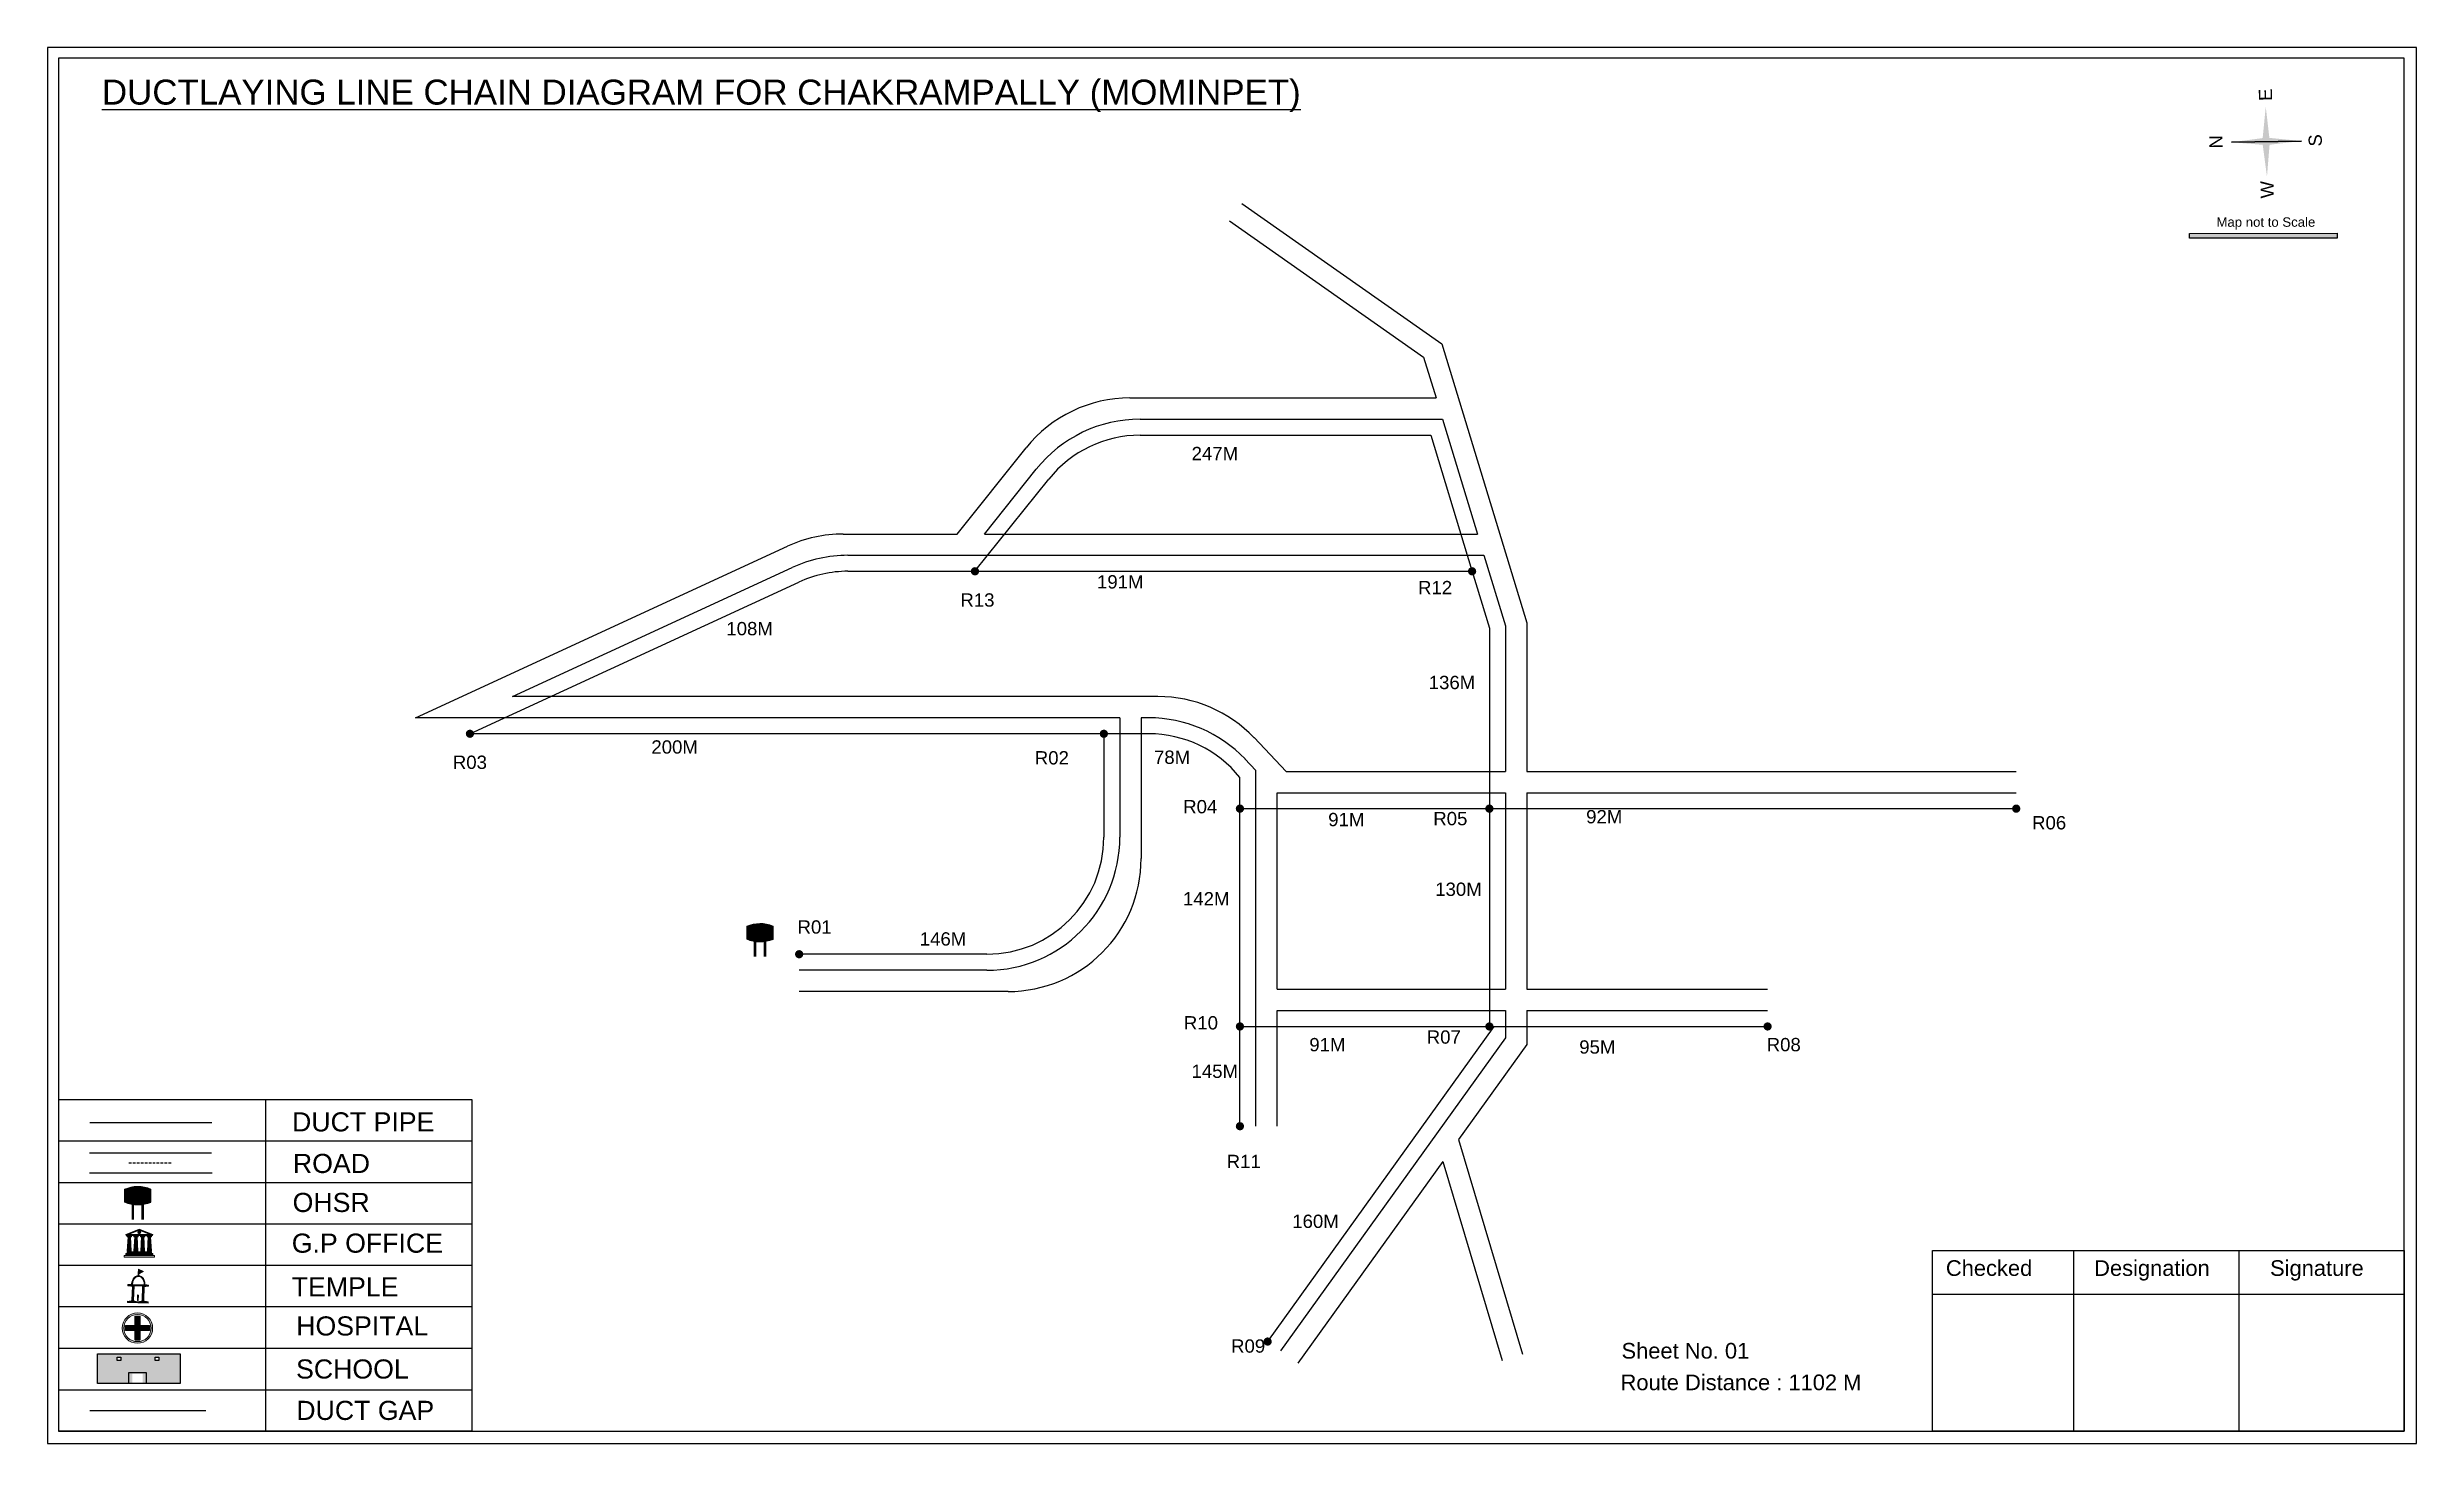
# Model space of a CAD drawing. Header units: inches. Extents: x 1943 to 8965, y 112 to 3168.
# Drawn here: x 1943 to 2833, y 2643 to 3168 of the extents above; entities that cross this region are included whole.
import ezdxf

# ---------------------------------------------------------------- set-up
doc = ezdxf.new("R2010")
doc.units = ezdxf.units.IN
doc.header["$MEASUREMENT"] = 0
doc.linetypes.add('DASHEDX2', pattern=[1.5, 1, -0.5])
for name, color, linetype in [('LANDMARK', 7, 'Continuous'), ('OHT', 7, 'Continuous'), ('pipe', 5, 'Continuous')]:
    doc.layers.add(name, color=color, linetype=linetype)
doc.styles.get("Standard").update_dxf_attribs({"font": 'arial.ttf'})

msp = doc.modelspace()

# ---------------------------------------------------------------- texts
at = {"color": 242, "true_color": 0xcd2027}
msp.add_text('%%UDUCTLAYING LINE CHAIN DIAGRAM FOR CHAKRAMPALLY (MOMINPET)', height=9.375, dxfattribs=at).set_placement((1963.4, 3146.06))
for s, p in [('E', (2778.76, 3147.46)), ('N', (2760.17, 3129.61)), ('S', (2797.46, 3130.35)), ('W', (2779.4, 3110.86))]:
    msp.add_text(s, height=4.95, rotation=91.00631).set_placement(p)
for s, height, p in [('Map not to Scale', 3.5424, (2757.84, 3100.16)), ('247M', 5, (2372.8, 3012.48)), ('191M', 5, (2337.25, 2964.28)), ('R12', 5, (2457.85, 2962.12)), ('R13', 5, (2285.92, 2957.46)), ('108M', 5, (2197.99, 2946.7)), ('136M', 5, (2461.88, 2926.47)), ('200M', 5, (2169.82, 2902.24)), ('R02', 5, (2313.88, 2898.17)), ('78M', 5, (2358.66, 2898.39)), ('R03', 5, (2095.23, 2896.5)), ('R04', 5, (2369.64, 2879.82)), ('91M', 5, (2424.11, 2874.98)), ('R05', 5, (2463.59, 2875.34)), ('92M', 5, (2521.02, 2876.05)), ('R06', 5, (2688.56, 2873.78)), ('142M', 5, (2369.55, 2845.21)), ('130M', 5, (2464.31, 2848.8)), ('R01', 5, (2224.74, 2834.62)), ('146M', 5, (2270.65, 2830.14)), ('R10', 5, (2369.89, 2798.62)), ('91M', 5, (2417.02, 2790.42)), ('R07', 5, (2461.14, 2793.28)), ('R08', 5, (2588.85, 2790.43)), ('95M', 5, (2518.43, 2789.54)), ('145M', 5, (2372.75, 2780.43)), ('DUCT PIPE', 7.178, (2034.82, 2760.32)), ('ROAD ', 7.178, (2035.13, 2744.71)), ('R11', 5, (2385.96, 2746.54)), ('OHSR', 7.178, (2035.03, 2730.05)), ('160M', 5, (2410.6, 2724.06)), ('G.P OFFICE', 7.178, (2034.71, 2714.76)), ('Checked', 5.886, (2656.18, 2706.05)), ('Designation', 5.886, (2711.88, 2706.05)), ('Signature', 5.886, (2777.98, 2706.05)), ('TEMPLE', 7.178, (2034.7, 2698.34)), ('HOSPITAL', 7.178, (2036.38, 2683.66)), ('R09', 5, (2387.62, 2677.2)), ('Sheet No. 01', 5.886, (2534.31, 2674.98)), ('SCHOOL', 7.178, (2036.32, 2667.49)), ('Route Distance : 1102 M', 5.886, (2533.95, 2663.11)), ('DUCT GAP', 7.178, (2036.42, 2651.94))]:
    msp.add_text(s, height=height).set_placement(p)

# ---------------------------------------------------------------- blocks, each defined once
blk = doc.blocks.new('OHT')
at = {"linetype": 'Continuous', "lineweight": 0, "true_color": 0x0ffffc}
blk.add_hatch(color=4, dxfattribs=at).paths.add_polyline_path([(0.012, 1), (0, 1, 0.101323), (-0.4, 0.916), (-0.4, 0.525, 0.194075), (0.399, 0.521), (0.399, 0.921, 0.097877)])
at = {"color": 4, "linetype": 'Continuous', "lineweight": 0, "true_color": 0x0ffffc, "flags": 128}
for points in [[(-0.4, 0.525), (-0.4, 0.916)], [(0.399, 0.521), (0.399, 0.921)]]:
    blk.add_lwpolyline(points, dxfattribs=at)
at = {"color": 4, "linetype": 'Continuous', "lineweight": 0, "true_color": 0x0ffffc, "const_width": 0.075, "flags": 128}
for points in [[(-0.15, 0), (-0.15, 0.475)], [(0.15, 0), (0.15, 0.473)]]:
    blk.add_lwpolyline(points, dxfattribs=at)
at = {"color": 4, "linetype": 'Continuous', "lineweight": 0, "true_color": 0x0ffffc}
for centre, radius, start, end in [((0.006, -0.019), 1.019, 67.31091, 113.47108), ((0.004, 1.513), 1.068, 247.76824, 291.70073)]:
    blk.add_arc(centre, radius, start, end, dxfattribs=at)
blk = doc.blocks.new('Government_Office')
at = {"linetype": 'Continuous', "lineweight": 0, "true_color": 0xff0000}
h = blk.add_hatch(color=1, dxfattribs=at)
h.paths.add_polyline_path([(0.44, 0.72), (0.45, 0.75), (0, 0.93), (-0.45, 0.75), (-0.44, 0.72)])
h.paths.add_polyline_path([(0.355, 0.75), (-0.355, 0.75), (0, 0.9)], flags=16)
h.paths.add_polyline_path([(0, 0.778, -1), (0, 0.872, -1)], flags=0)
h = blk.add_hatch(color=1, dxfattribs=at)
edge = h.paths.add_edge_path()
edge.add_arc((0, 0.825), 0.0467, 90, 270)
edge.add_arc((0, 0.825), 0.0467, 270, 450)
for points in [[(-0.5, 0.05), (0.5, 0.05), (0.5, 0), (-0.5, 0)], [(-0.45, 0.075), (-0.45, 0.12), (0.45, 0.12), (0.45, 0.075)], [(-0.4, 0.14), (-0.4, 0.18), (0.4, 0.18), (0.4, 0.14)]]:
    blk.add_hatch(color=1, dxfattribs=at).paths.add_polyline_path(points)
h = blk.add_hatch(color=1, dxfattribs=at)
edge = h.paths.add_edge_path()
edge.add_line((-0.27, 0.195), (-0.295, 0.675))
edge.add_line((-0.295, 0.675), (-0.29, 0.675))
edge.add_arc((-0.278, 0.688), 0.0176, 225.30401, 441.56588)
edge.add_line((-0.275, 0.705), (-0.395, 0.705))
edge.add_arc((-0.392, 0.688), 0.0176, 98.43412, 314.69599)
edge.add_line((-0.38, 0.675), (-0.375, 0.675))
edge.add_line((-0.375, 0.675), (-0.4, 0.195))
edge.add_line((-0.4, 0.195), (-0.27, 0.195))
h = blk.add_hatch(color=1, dxfattribs=at)
edge = h.paths.add_edge_path()
edge.add_line((-0.047, 0.195), (-0.072, 0.675))
edge.add_line((-0.072, 0.675), (-0.067, 0.675))
edge.add_arc((-0.054, 0.688), 0.0176, 225.30401, 441.56588)
edge.add_line((-0.052, 0.705), (-0.172, 0.705))
edge.add_arc((-0.169, 0.688), 0.0176, 98.43412, 314.69599)
edge.add_line((-0.157, 0.675), (-0.152, 0.675))
edge.add_line((-0.152, 0.675), (-0.177, 0.195))
edge.add_line((-0.177, 0.195), (-0.047, 0.195))
h = blk.add_hatch(color=1, dxfattribs=at)
edge = h.paths.add_edge_path()
edge.add_line((0.177, 0.195), (0.152, 0.675))
edge.add_line((0.152, 0.675), (0.157, 0.675))
edge.add_arc((0.169, 0.688), 0.0176, 225.30401, 441.56588)
edge.add_line((0.172, 0.705), (0.052, 0.705))
edge.add_arc((0.054, 0.688), 0.0176, 98.43412, 314.69599)
edge.add_line((0.067, 0.675), (0.072, 0.675))
edge.add_line((0.072, 0.675), (0.047, 0.195))
edge.add_line((0.047, 0.195), (0.177, 0.195))
h = blk.add_hatch(color=1, dxfattribs=at)
edge = h.paths.add_edge_path()
edge.add_line((0.4, 0.195), (0.375, 0.675))
edge.add_line((0.375, 0.675), (0.38, 0.675))
edge.add_arc((0.392, 0.688), 0.0176, 225.30401, 441.56588)
edge.add_line((0.395, 0.705), (0.275, 0.705))
edge.add_arc((0.278, 0.688), 0.0176, 98.43412, 314.69599)
edge.add_line((0.29, 0.675), (0.295, 0.675))
edge.add_line((0.295, 0.675), (0.27, 0.195))
edge.add_line((0.27, 0.195), (0.4, 0.195))
at = {"color": 1, "linetype": 'Continuous', "lineweight": 0, "true_color": 0xff0000, "flags": 128}
for points in [[(-0.45, 0.75), (-0.44, 0.72), (0.44, 0.72), (0.45, 0.75), (0, 0.93)], [(-0.355, 0.75), (0.355, 0.75), (0, 0.9)], [(-0.5, 0.05), (0.5, 0.05), (0.5, 0), (-0.5, 0)], [(-0.45, 0.075), (-0.45, 0.12), (0.45, 0.12), (0.45, 0.075)], [(-0.4, 0.14), (-0.4, 0.18), (0.4, 0.18), (0.4, 0.14)]]:
    blk.add_lwpolyline(points, close=True, dxfattribs=at)
for points in [[(0, 0.872, 1), (0, 0.778, 1)], [(-0.27, 0.195), (-0.295, 0.675), (-0.29, 0.675, 1.379694), (-0.275, 0.705), (-0.395, 0.705, 1.379694), (-0.38, 0.675), (-0.375, 0.675), (-0.4, 0.195)], [(-0.047, 0.195), (-0.072, 0.675), (-0.067, 0.675, 1.379694), (-0.052, 0.705), (-0.172, 0.705, 1.379694), (-0.157, 0.675), (-0.152, 0.675), (-0.177, 0.195)], [(0.177, 0.195), (0.152, 0.675), (0.157, 0.675, 1.379694), (0.172, 0.705), (0.052, 0.705, 1.379694), (0.067, 0.675), (0.072, 0.675), (0.047, 0.195)], [(0.4, 0.195), (0.375, 0.675), (0.38, 0.675, 1.379694), (0.395, 0.705), (0.275, 0.705, 1.379694), (0.29, 0.675), (0.295, 0.675), (0.27, 0.195)]]:
    blk.add_lwpolyline(points, format="xyb", close=True, dxfattribs=at)
blk = doc.blocks.new('Temple')
at = {"linetype": 'Continuous', "lineweight": 0, "true_color": 0xff0000}
h = blk.add_hatch(color=1, dxfattribs=at)
edge = h.paths.add_edge_path()
edge.add_line((0.175, 0.49), (0.225, 0.49))
edge.add_line((0.225, 0.49), (0.225, 0.497))
edge.add_line((0.225, 0.497), (0.307, 0.497))
edge.add_line((0.307, 0.497), (0.307, 0.533))
edge.add_line((0.307, 0.533), (0.257, 0.533))
edge.add_line((0.257, 0.533), (0.257, 0.54))
edge.add_line((0.257, 0.54), (0.2, 0.54))
edge.add_spline(control_points=[(0.2, 0.54), (0.2, 0.589), (0.19, 0.638), (0.142, 0.743), (0.092, 0.79), (0.027, 0.805), (0.02, 0.806), (0.012, 0.806)], knot_values=[4.712389, 4.712389, 4.712389, 4.712389, 5.278166, 5.278166, 6.117402, 6.117402, 6.223801, 6.223801, 6.223801, 6.223801], degree=3, periodic=0)
edge.add_line((0.012, 0.806), (0.012, 0.79))
edge.add_line((0.012, 0.79), (-0.012, 0.79))
edge.add_line((-0.012, 0.79), (-0.012, 0.806))
edge.add_spline(control_points=[(-0.012, 0.806), (-0.055, 0.802), (-0.096, 0.781), (-0.171, 0.699), (-0.197, 0.628), (-0.2, 0.55), (-0.2, 0.545), (-0.2, 0.54)], knot_values=[6.343965, 6.343965, 6.343965, 6.343965, 6.956638, 6.956638, 7.795874, 7.795874, 7.853982, 7.853982, 7.853982, 7.853982], degree=3, periodic=0)
edge.add_line((-0.2, 0.54), (-0.257, 0.54))
edge.add_line((-0.257, 0.54), (-0.257, 0.533))
edge.add_line((-0.257, 0.533), (-0.307, 0.533))
edge.add_line((-0.307, 0.533), (-0.307, 0.497))
edge.add_line((-0.307, 0.497), (-0.225, 0.497))
edge.add_line((-0.225, 0.497), (-0.225, 0.49))
edge.add_line((-0.225, 0.49), (-0.175, 0.49))
edge.add_line((-0.175, 0.49), (-0.175, 0.07))
edge.add_arc((-0.205, 0.07), 0.03, -90, 0, ccw=False)
edge.add_line((-0.205, 0.04), (-0.257, 0.04))
edge.add_line((-0.257, 0.04), (-0.257, 0.033))
edge.add_line((-0.257, 0.033), (-0.307, 0.033))
edge.add_line((-0.307, 0.033), (-0.307, 0))
edge.add_line((-0.307, 0), (0.307, 0))
edge.add_line((0.307, 0), (0.307, 0.033))
edge.add_line((0.307, 0.033), (0.257, 0.033))
edge.add_line((0.257, 0.033), (0.257, 0.04))
edge.add_line((0.257, 0.04), (0.205, 0.04))
edge.add_arc((0.205, 0.07), 0.03, 180, 270, ccw=False)
edge.add_line((0.175, 0.07), (0.175, 0.49))
h.paths.add_polyline_path([(0.125, 0.07, -0.414214), (0.095, 0.04), (0.05, 0.04), (0.05, 0.033), (-0.05, 0.033), (-0.05, 0.04), (-0.095, 0.04, -0.414214), (-0.125, 0.07), (-0.125, 0.497), (0.125, 0.497)], flags=16)
edge = h.paths.add_edge_path(flags=16)
edge.add_ellipse((0, 0.54), major_axis=(0, 0.242), ratio=0.722808, start_angle=270, end_angle=450, ccw=False)
edge.add_line((0.175, 0.54), (-0.175, 0.54))
h.paths.add_polyline_path([(0.012, 0.23), (0.012, 0.07), (-0.012, 0.07), (-0.012, 0.23)], flags=0)
h = blk.add_hatch(color=1, dxfattribs=at)
edge = h.paths.add_edge_path()
edge.add_line((0.012, 0.857), (0, 0.85))
edge.add_line((0, 0.85), (-0.003, 0.925))
edge.add_line((-0.003, 0.925), (-0.012, 0.925))
edge.add_line((-0.012, 0.925), (-0.012, 0.806))
edge.add_spline(control_points=[(-0.012, 0.806), (-0.004, 0.807), (0.004, 0.807), (0.012, 0.806)], knot_values=[6.223801, 6.223801, 6.223801, 6.223801, 6.343965, 6.343965, 6.343965, 6.343965], degree=3, periodic=0)
edge.add_line((0.012, 0.806), (0.012, 0.857))
h = blk.add_hatch(color=1, dxfattribs=at)
edge = h.paths.add_edge_path()
edge.add_line((0.012, 0.79), (0.012, 0.806))
edge.add_spline(control_points=[(0.012, 0.806), (0.004, 0.807), (-0.004, 0.807), (-0.012, 0.806)], knot_values=[6.223801, 6.223801, 6.223801, 6.223801, 6.343965, 6.343965, 6.343965, 6.343965], degree=3, periodic=0)
edge.add_line((-0.012, 0.806), (-0.012, 0.79))
edge.add_line((-0.012, 0.79), (0.012, 0.79))
at = {"linetype": 'Continuous', "lineweight": 0, "true_color": 0xe66000}
blk.add_hatch(color=32, dxfattribs=at).paths.add_polyline_path([(-0.006, 1), (0.147, 0.931), (0, 0.85)])
at = {"color": 1, "linetype": 'Continuous', "lineweight": 0, "true_color": 0xff0000, "flags": 128}
for points in [[(0.012, 0.925), (-0.012, 0.925), (-0.012, 0.79), (0.012, 0.79)], [(0.012, 0.23), (-0.012, 0.23), (-0.012, 0.07), (0.012, 0.07)]]:
    blk.add_lwpolyline(points, close=True, dxfattribs=at)
at = {"color": 32, "linetype": 'Continuous', "lineweight": 0, "true_color": 0xe66000, "flags": 128}
blk.add_lwpolyline([(-0.006, 1), (0.147, 0.931), (0, 0.85), (-0.006, 1)], dxfattribs=at)
at = {"color": 1, "linetype": 'Continuous', "lineweight": 0, "true_color": 0xff0000, "flags": 128}
blk.add_lwpolyline([(0.2, 0.54), (0.257, 0.54), (0.257, 0.533), (0.307, 0.533), (0.307, 0.497), (0.225, 0.497), (0.225, 0.49), (0.175, 0.49), (0.175, 0.07, 0.414214), (0.205, 0.04), (0.257, 0.04), (0.257, 0.033), (0.307, 0.033), (0.307, 0), (-0.307, 0), (-0.307, 0.033), (-0.257, 0.033), (-0.257, 0.04), (-0.205, 0.04, 0.414214), (-0.175, 0.07), (-0.175, 0.49), (-0.225, 0.49), (-0.225, 0.497), (-0.307, 0.497), (-0.307, 0.533), (-0.257, 0.533), (-0.257, 0.54), (-0.2, 0.54)], format="xyb", dxfattribs=at)
blk.add_lwpolyline([(-0.175, 0.54), (0.175, 0.54)], dxfattribs=at)
blk.add_lwpolyline([(0.125, 0.497), (0.125, 0.07, -0.414214), (0.095, 0.04), (0.05, 0.04), (0.05, 0.033), (-0.05, 0.033), (-0.05, 0.04), (-0.095, 0.04, -0.414214), (-0.125, 0.07), (-0.125, 0.497)], format="xyb", close=True, dxfattribs=at)
at = {"color": 1, "linetype": 'Continuous', "lineweight": 0, "true_color": 0xff0000}
blk.add_ellipse((0, 0.54), major_axis=(0, 0.242), ratio=0.722808, start_param=4.712389, end_param=7.853982, dxfattribs=at)
blk.add_open_spline([(0.2, 0.54), (0.2, 0.589), (0.19, 0.638), (0.142, 0.743), (0.092, 0.79), (-0.023, 0.816), (-0.085, 0.794), (-0.171, 0.699), (-0.197, 0.628), (-0.2, 0.55), (-0.2, 0.545), (-0.2, 0.54)], degree=3, knots=[4.712389, 4.712389, 4.712389, 4.712389, 5.278166, 5.278166, 6.117402, 6.117402, 6.956638, 6.956638, 7.795874, 7.795874, 7.853982, 7.853982, 7.853982, 7.853982], dxfattribs=at)
blk = doc.blocks.new('*U5')
at = {"color": 0, "linetype": 'DASHEDX2', "transparency": 16777216}
blk.add_line((-8.22, 0), (8.01, 0), dxfattribs=at)
blk = doc.blocks.new('Hospital')
at = {"linetype": 'Continuous', "lineweight": 0, "true_color": 0x000000}
h = blk.add_hatch(color=18, dxfattribs=at)
h.paths.add_polyline_path([(-0.5, 0, 1), (0.5, 0, 1)])
h.paths.add_polyline_path([(0.446, 0, -1), (-0.446, 0, -1)], flags=16)
at = {"linetype": 'Continuous', "true_color": 0xff0000}
blk.add_hatch(color=1, dxfattribs=at).paths.add_polyline_path([(-0.394, 0.08), (-0.08, 0.08), (-0.08, 0.394), (0.08, 0.394), (0.08, 0.08), (0.394, 0.08), (0.394, -0.08), (0.08, -0.08), (0.08, -0.394), (-0.08, -0.394), (-0.08, -0.08), (-0.394, -0.08)])
at = {"color": 1, "linetype": 'Continuous', "true_color": 0xff0000, "flags": 128}
blk.add_lwpolyline([(-0.394, 0.08), (-0.08, 0.08), (-0.08, 0.394), (0.08, 0.394), (0.08, 0.08), (0.394, 0.08), (0.394, -0.08), (0.08, -0.08), (0.08, -0.394), (-0.08, -0.394), (-0.08, -0.08), (-0.394, -0.08)], close=True, dxfattribs=at)
at = {"color": 18, "linetype": 'Continuous', "lineweight": 0, "true_color": 0x000000}
for radius in [0.5, 0.446]:
    blk.add_circle((0, 0), radius, dxfattribs=at)

# ---------------------------------------------------------------- hatches: boundary and pattern name
at = {"true_color": 0x0093dd}
h = msp.add_hatch(color=142, dxfattribs=at)
h.dxf.hatch_style = 1
h.paths.add_polyline_path([(2747.67, 3097.66), (2747.67, 3095.82), (2803.18, 3095.94), (2803.18, 3097.79)])
at = {"ltscale": 0.5}
h = msp.add_hatch(color=5, dxfattribs=at)
h.dxf.hatch_style = 1
h.paths.add_polyline_path([(2292.96, 2970.74, 1), (2289.84, 2970.74, 1)])
h = msp.add_hatch(color=5, dxfattribs=at)
h.dxf.hatch_style = 1
h.paths.add_polyline_path([(2479.73, 2970.74, 1), (2476.61, 2970.74, 1)])
h = msp.add_hatch(color=5, dxfattribs=at)
h.dxf.hatch_style = 1
h.paths.add_polyline_path([(2103.2, 2909.7, 1), (2100.09, 2909.7, 1)])
h = msp.add_hatch(color=5, dxfattribs=at)
h.dxf.hatch_style = 1
h.paths.add_polyline_path([(2341.39, 2909.7, 1), (2338.27, 2909.7, 1)])
h = msp.add_hatch(color=5, dxfattribs=at)
h.dxf.hatch_style = 1
h.paths.add_polyline_path([(2392.51, 2881.57, 1), (2389.39, 2881.57, 1)])
h = msp.add_hatch(color=5, dxfattribs=at)
h.dxf.hatch_style = 1
h.paths.add_polyline_path([(2486.24, 2881.57, 1), (2483.12, 2881.57, 1)])
h = msp.add_hatch(color=5, dxfattribs=at)
h.dxf.hatch_style = 1
h.paths.add_polyline_path([(2684.17, 2881.57, 1), (2681.05, 2881.57, 1)])
h = msp.add_hatch(color=5, dxfattribs=at)
h.dxf.hatch_style = 1
h.paths.add_polyline_path([(2226.9, 2826.88, 1), (2223.78, 2826.88, 1)])
h = msp.add_hatch(color=5, dxfattribs=at)
h.dxf.hatch_style = 1
h.paths.add_polyline_path([(2392.51, 2799.75, 1), (2389.39, 2799.75, 1)])
h = msp.add_hatch(color=5, dxfattribs=at)
h.dxf.hatch_style = 1
h.paths.add_polyline_path([(2486.24, 2799.75, 1), (2483.12, 2799.75, 1)])
h = msp.add_hatch(color=5, dxfattribs=at)
h.dxf.hatch_style = 1
h.paths.add_polyline_path([(2590.76, 2799.75, 1), (2587.65, 2799.75, 1)])
h = msp.add_hatch(color=5, dxfattribs=at)
h.dxf.hatch_style = 1
h.paths.add_polyline_path([(2392.51, 2762.28, 1), (2389.39, 2762.28, 1)])
h = msp.add_hatch(color=5, dxfattribs=at)
h.dxf.hatch_style = 1
h.paths.add_polyline_path([(2402.91, 2681.39, 1), (2399.8, 2681.39, 1)])
at = {"true_color": 0xc8c92d}
h = msp.add_hatch(color=52, dxfattribs=at)
h.dxf.hatch_style = 1
h.paths.add_polyline_path([(1967.86, 2676.73), (1961.69, 2676.73), (1961.69, 2665.64), (1967.86, 2665.64)])
h.paths.add_polyline_path([(1992.71, 2676.73), (1986.54, 2676.73), (1986.54, 2665.64), (1992.71, 2665.64)])
at = {"true_color": 0x293189}
h = msp.add_hatch(color=177, dxfattribs=at)
h.dxf.hatch_style = 1
h.paths.add_polyline_path([(1986.54, 2676.73), (1967.86, 2676.73), (1967.86, 2665.64), (1974.87, 2665.64), (1974.87, 2669.27), (1978.72, 2669.27), (1978.72, 2665.64), (1986.54, 2665.64)])
h.paths.add_polyline_path([(1970.53, 2674.26), (1969.15, 2674.26), (1969.15, 2675.52), (1970.53, 2675.52)], flags=16)
h.paths.add_polyline_path([(1983.4, 2674.26), (1983.4, 2675.52), (1984.77, 2675.52), (1984.77, 2674.26)], flags=16)

# ---------------------------------------------------------------- linework, layer by layer
for p, q in [((2789.73, 3132.37), (2763.44, 3131.91)), ((2763.44, 3131.91), (2789.73, 3132.37)), ((2789.73, 3132.37), (2763.44, 3131.91)), ((2776.61, 3132.14), (2789.73, 3132.37)), ((2391.63, 3108.92), (2466.82, 3056.19)), ((2387.04, 3102.37), (2459.97, 3051.23)), ((2466.82, 3056.19), (2498.68, 2951.41)), ((2459.97, 3051.23), (2464.63, 3035.88)), ((2349.64, 3035.88), (2464.63, 3035.88)), ((2353.48, 3027.88), (2467.07, 3027.88)), ((2467.07, 3027.88), (2480.18, 2984.74)), ((2284.67, 2984.74), (2310.61, 3017.13)), ((2294.92, 2984.74), (2314.45, 3009.13)), ((2241.91, 2984.74), (2284.67, 2984.74)), ((2294.92, 2984.74), (2480.18, 2984.74)), ((2081.22, 2915.7), (2220.97, 2980.15)), ((2243.66, 2976.74), (2482.62, 2976.74)), ((2482.62, 2976.74), (2490.68, 2950.22)), ((2117.67, 2923.7), (2222.72, 2972.15)), ((2490.68, 2950.22), (2490.68, 2895.57)), ((2498.68, 2951.41), (2498.68, 2895.57)), ((2360.12, 2923.7), (2117.67, 2923.7)), ((2345.83, 2915.7), (2081.22, 2915.7)), ((2345.83, 2915.7), (2345.83, 2870.88)), ((2356.7, 2915.7), (2353.83, 2915.7)), ((2353.83, 2915.7), (2353.83, 2862.88)), ((2408.37, 2895.57), (2396.27, 2908.24)), ((2396.95, 2895.95), (2392.85, 2900.24)), ((2396.95, 2762.28), (2396.95, 2895.95)), ((2408.37, 2895.57), (2490.68, 2895.57)), ((2498.68, 2895.57), (2682.61, 2895.57)), ((2404.95, 2813.75), (2404.95, 2887.57)), ((2404.95, 2887.57), (2490.68, 2887.57)), ((2490.68, 2887.57), (2490.68, 2813.75)), ((2498.68, 2887.57), (2498.68, 2813.75)), ((2498.68, 2887.57), (2682.61, 2887.57)), ((2295.83, 2820.88), (2225.34, 2820.88)), ((2303.83, 2812.88), (2225.34, 2812.88)), ((2404.95, 2813.75), (2490.68, 2813.75)), ((2498.68, 2813.75), (2589.2, 2813.75)), ((2404.95, 2805.75), (2490.68, 2805.75)), ((2404.95, 2762.28), (2404.95, 2805.75)), ((2490.68, 2805.75), (2490.68, 2795.52)), ((2498.68, 2805.75), (2498.68, 2792.95)), ((2498.68, 2805.75), (2589.2, 2805.75)), ((2490.68, 2795.52), (2406.23, 2677.9)), ((2498.68, 2792.95), (2473.03, 2757.23)), ((1947.01, 2772.17), (1947.01, 2648.95)), ((2024.78, 2772.17), (2024.78, 2647.74)), ((2102.54, 2756.61), (1947.01, 2756.61)), ((1958.67, 2752.32), (2004.55, 2752.32)), ((2473.03, 2757.23), (2497.08, 2676.62)), ((1958.67, 2744.8), (2004.79, 2744.8)), ((2467.14, 2749.01), (2412.73, 2673.23)), ((2467.14, 2749.01), (2489.41, 2674.33)), ((2102.54, 2741.06), (1947.01, 2741.06)), ((2102.54, 2725.51), (1947.01, 2725.51)), ((2102.54, 2709.95), (1947.01, 2709.95)), ((2102.54, 2694.4), (1947.01, 2694.4)), ((1947.01, 2678.85), (2102.54, 2678.85)), ((1947.01, 2663.3), (2102.54, 2663.3)), ((1947.01, 2648.95), (1947.01, 2647.74)), ((1947.01, 2648.72), (1947.01, 2647.76)), ((2102.54, 2647.74), (1947.01, 2647.74))]:
    msp.add_line(p, q)
at = {"color": 1}
msp.add_line((2763.44, 3131.91), (2776.6, 3132.14), dxfattribs=at)
at = {"color": 242, "true_color": 0xcd2027}
for p, q in [((2704.07, 2715.59), (2704.07, 2647.7)), ((2766.27, 2715.59), (2766.27, 2647.7)), ((2651.11, 2699.14), (2828.33, 2699.14))]:
    msp.add_line(p, q, dxfattribs=at)
for points in [[(1942.89, 3167.54), (1942.89, 2643.05), (2833.04, 2643.05), (2833.04, 3167.54)], [(1947.01, 3163.53), (1947.01, 2647.76), (2828.33, 2647.76), (2828.33, 3163.53)], [(1992.77, 2676.73), (1992.77, 2665.64), (1961.69, 2665.64), (1961.69, 2676.73)], [(1970.53, 2675.52), (1970.53, 2674.26), (1969.15, 2674.26), (1969.15, 2675.52)], [(1983.4, 2674.26), (1983.4, 2675.52), (1984.77, 2675.52), (1984.77, 2674.26)]]:
    msp.add_lwpolyline(points, close=True)
at = {"color": 142, "true_color": 0x0093dd}
msp.add_lwpolyline([(2803.18, 3095.94), (2747.67, 3095.82), (2747.67, 3097.66), (2803.18, 3097.79), (2803.18, 3095.94)], dxfattribs=at)
for points in [[(2102.54, 2647.74), (2102.54, 2772.17), (1947.01, 2772.17)], [(1973.54, 2665.64), (1973.54, 2669.74), (1980.06, 2669.74), (1980.06, 2665.64)]]:
    msp.add_lwpolyline(points)
at = {"color": 242, "true_color": 0xcd2027}
msp.add_lwpolyline([(2828.33, 2647.7), (2651.11, 2647.7), (2651.11, 2715.59), (2828.33, 2715.59)], close=True, dxfattribs=at)
for centre, start, end in [((2349.64, 2985.88), 90, 141.31799), ((2353.48, 2977.88), 90, 141.31799), ((2241.91, 2934.74), 90, 114.75783), ((2243.66, 2926.74), 90, 114.75783), ((2360.12, 2873.7), 43.69063, 90), ((2356.7, 2865.7), 43.69063, 90), ((2295.83, 2870.88), 270, 0), ((2303.83, 2862.88), 270, 0)]:
    msp.add_arc(centre, 50, start, end)
for points in [[(2777.88, 3132.17), (2775.07, 3132.12), (2776.36, 3145.28)], [(2777.88, 3132.17), (2775.07, 3132.12), (2776.36, 3145.28)], [(2776.62, 3130.84), (2776.57, 3133.66), (2789.73, 3132.37)], [(2776.62, 3130.84), (2776.57, 3133.66), (2789.73, 3132.37)], [(2777.89, 3132.17), (2775.07, 3132.12), (2776.82, 3118.99)], [(2777.89, 3132.17), (2775.07, 3132.12), (2776.82, 3118.99)]]:
    msp.add_solid(points)
at = {"color": 1}
msp.add_solid([(2776.62, 3130.84), (2776.57, 3133.66), (2763.44, 3131.91)], dxfattribs=at)
msp.add_solid([(2776.62, 3130.84), (2776.57, 3133.66), (2763.44, 3131.91)], dxfattribs=at)
at = {"layer": 'OHT', "color": 5}
msp.add_line((1958.84, 2763.7), (2004.72, 2763.7), dxfattribs=at)
at = {"layer": 'OHT', "color": 1}
msp.add_line((1958.84, 2655.52), (2002.43, 2655.52), dxfattribs=at)
at = {"layer": 'pipe'}
for p, q in [((2353.48, 3021.88), (2462.62, 3021.88)), ((2462.62, 3021.88), (2476.34, 2976.74)), ((2291.4, 2970.74), (2319.13, 3005.38)), ((2476.34, 2976.74), (2484.68, 2949.33)), ((2101.64, 2909.7), (2225.23, 2966.7)), ((2243.66, 2970.74), (2478.17, 2970.74)), ((2484.68, 2949.33), (2484.68, 2887.57)), ((2356.7, 2909.7), (2101.64, 2909.7)), ((2339.83, 2909.7), (2339.83, 2870.88)), ((2390.95, 2762.28), (2390.95, 2893.32)), ((2484.68, 2887.57), (2484.68, 2799.75)), ((2390.95, 2881.57), (2498.68, 2881.57)), ((2498.68, 2881.57), (2682.61, 2881.57)), ((2295.83, 2826.88), (2225.34, 2826.88)), ((2390.95, 2799.75), (2498.68, 2799.75)), ((2486.33, 2799.75), (2401.36, 2681.39)), ((2498.68, 2799.75), (2589.2, 2799.75))]:
    msp.add_line(p, q, dxfattribs=at)
for centre, start, end in [((2353.48, 2977.88), 90, 141.31799), ((2243.66, 2926.74), 90, 114.75783), ((2356.7, 2865.7), 38.8768, 90), ((2295.83, 2870.88), 270, 0)]:
    msp.add_arc(centre, 44, start, end, dxfattribs=at)

# ---------------------------------------------------------------- block references
at = {"linetype": 'DASHEDX2'}
msp.add_blockref('*U5', (1981.67, 2748.56), dxfattribs=at)
at = {"layer": 'LANDMARK'}
for name, p, xscale, yscale, zscale in [('Government_Office', (1977.43, 2713.1), 11.32114773247135, 11.32114773247135, 11.32114773247135), ('Hospital', (1976.74, 2686.44), 11.41772014427468, 11.41772014427468, 11.41772014427468)]:
    msp.add_blockref(name, p, dxfattribs=dict(at, xscale=xscale, yscale=yscale, zscale=zscale))
at = {"layer": 'LANDMARK', "xscale": 12.62452535729322, "yscale": 12.62452535729322, "zscale": 12.62452535729322, "rotation": 358.3713438591284}
msp.add_blockref('Temple', (1976.86, 2695.97), dxfattribs=at)
at = {"layer": 'OHT', "xscale": 12.45189723782068, "yscale": 12.45189723782068, "zscale": 12.45189723782068}
for p in [(2210.62, 2825.98), (1976.84, 2727.2)]:
    msp.add_blockref('OHT', p, dxfattribs=at)

msp.set_redraw_order([(e.dxf.handle, doc.entitydb.next_handle()) for e in msp.query("TEXT MTEXT ATTDEF DIMENSION ARC_DIMENSION")])  # texts and dimensions are drawn at this point

doc.saveas('drawing.dxf')
